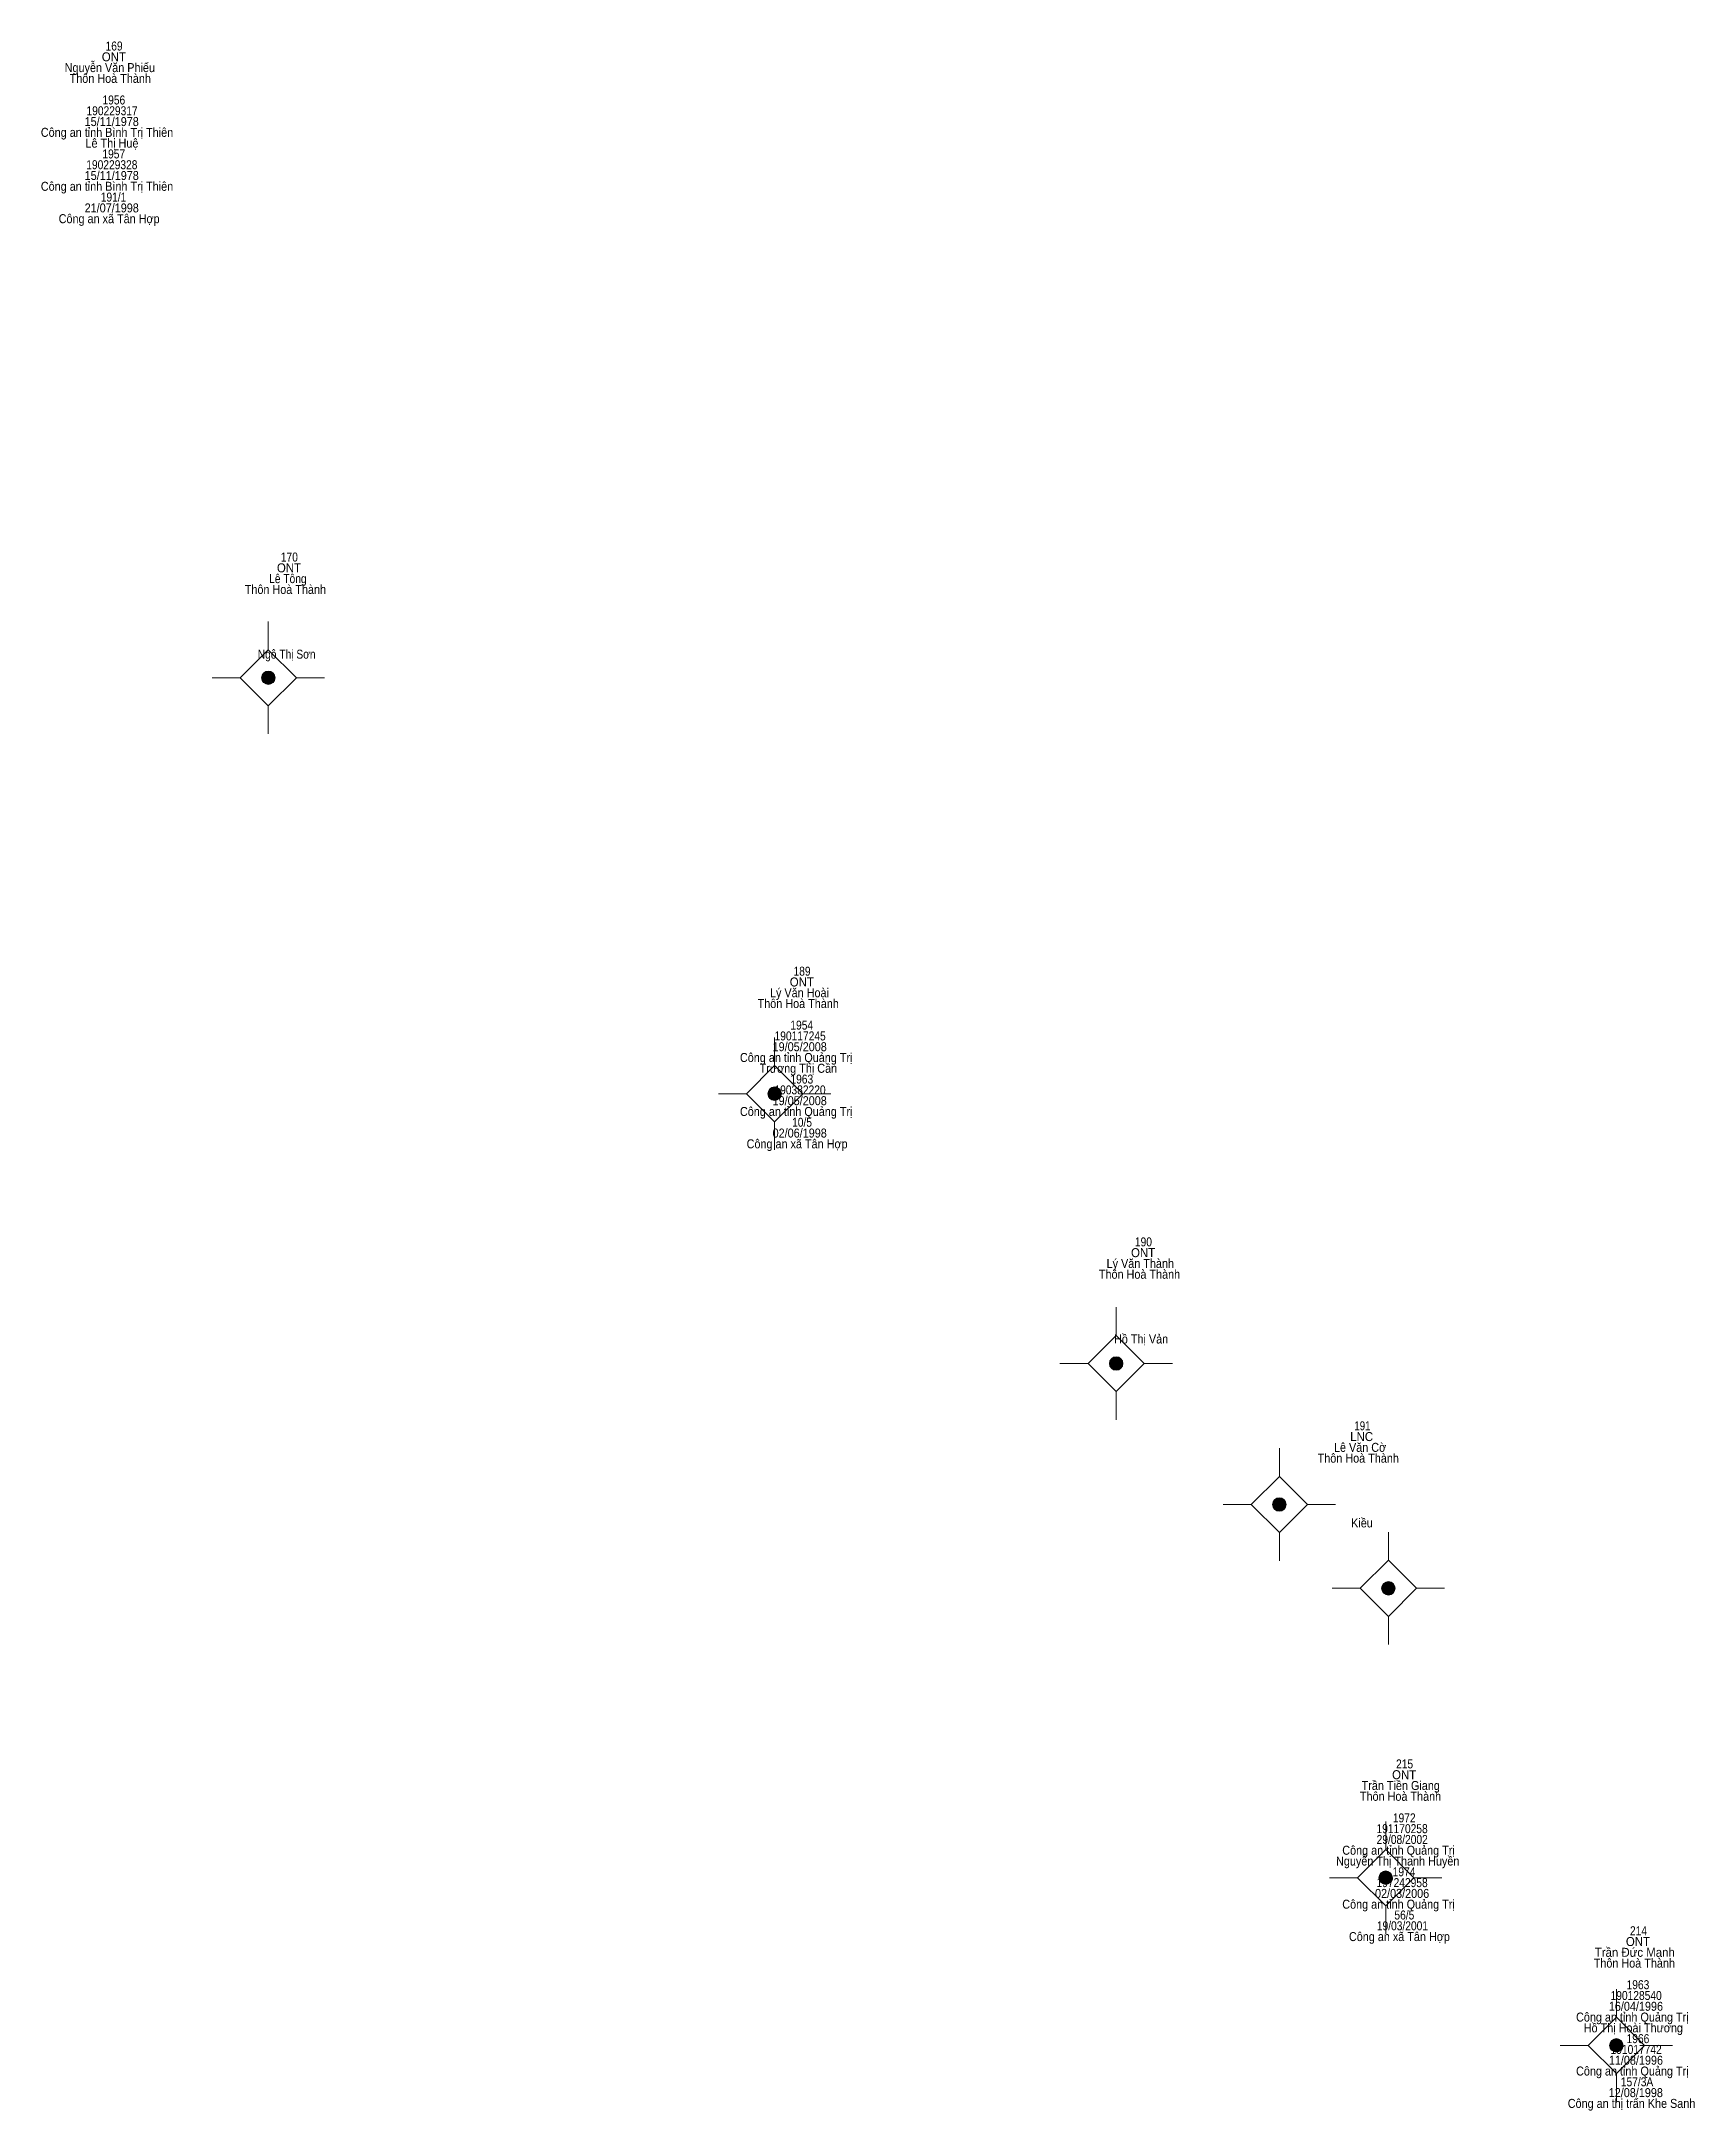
# Model space of a CAD drawing. Header units: metres. Extents: x 548452 to 551009, y 1840956 to 1844548.
# Drawn here: x 550397.1 to 550470.6, y 1841431.6 to 1841523.6 of the extents above; entities that cross this region are included whole.
import ezdxf
from ezdxf.enums import TextEntityAlignment as Align

# ---------------------------------------------------------------- set-up
doc = ezdxf.new("R2010")
doc.units = ezdxf.units.M
doc.header["$LTSCALE"] = 0.16
doc.layers.add('11', color=7, linetype='Continuous', lineweight=13)
doc.layers.add('15', color=7, linetype='Continuous')

msp = doc.modelspace()

# ---------------------------------------------------------------- texts
at = {"layer": '15'}
for s, width, p in [('ONT', 0.95, (550400.29, 1841522.71)), ('169', 0.85, (550400.3, 1841523.19)), ('Nguyễn Văn Phiếu', 0.9, (550400.11, 1841522.23)), ('Thôn Hoà Thành', 0.9, (550400.13, 1841521.75)), ('1956', 0.85, (550400.29, 1841520.79)), ('15/11/1978', 0.9, (550400.195, 1841519.83)), ('190229317', 0.85, (550400.21, 1841520.31)), ('Công an tỉnh Bình Trị Thiên', 0.9, (550399.985, 1841519.35)), ('Lê Thị Huệ', 0.9, (550400.205, 1841518.87)), ('190229328', 0.85, (550400.2, 1841517.91)), ('1957', 0.85, (550400.285, 1841518.39)), ('Công an tỉnh Bình Trị Thiên', 0.9, (550399.985, 1841516.95)), ('15/11/1978', 0.9, (550400.195, 1841517.43)), ('191/1', 0.85, (550400.275, 1841516.47)), ('Công an xã Tân Hợp', 0.9, (550400.08, 1841515.51)), ('21/07/1998', 0.9, (550400.195, 1841515.99)), ('170', 0.85, (550408.095, 1841500.46)), ('Lê Tông', 0.85, (550408.03, 1841499.5)), ('ONT', 0.95, (550408.08, 1841499.98)), ('Thôn Hoà Thành', 0.9, (550407.92, 1841499.02)), ('Ngô Thị Sơn', 0.85, (550407.975, 1841496.14)), ('189', 0.85, (550430.9, 1841482.04)), ('Lý Văn Hoài', 0.9, (550430.785, 1841481.08)), ('ONT', 0.95, (550430.89, 1841481.56)), ('Thôn Hoà Thành', 0.9, (550430.73, 1841480.6)), ('1954', 0.85, (550430.885, 1841479.64)), ('19/05/2008', 0.9, (550430.795, 1841478.68)), ('190117245', 0.85, (550430.815, 1841479.16)), ('Công an tỉnh Quảng Trị', 0.9, (550430.64, 1841478.2)), ('Trương Thị Cần', 0.9, (550430.735, 1841477.72)), ('190382220', 0.85, (550430.81, 1841476.76)), ('1963', 0.85, (550430.89, 1841477.24)), ('Công an tỉnh Quảng Trị', 0.9, (550430.64, 1841475.8)), ('19/05/2008', 0.9, (550430.795, 1841476.28)), ('02/06/1998', 0.9, (550430.795, 1841474.84)), ('10/5', 0.85, (550430.9, 1841475.32)), ('Công an xã Tân Hợp', 0.9, (550430.68, 1841474.36)), ('ONT', 0.95, (550446.07, 1841469.52)), ('190', 0.85, (550446.085, 1841470)), ('Thôn Hoà Thành', 0.9, (550445.91, 1841468.56)), ('Lý Văn Thành', 0.9, (550445.945, 1841469.04)), ('Hồ Thị Vản', 0.9, (550445.98, 1841465.68)), ('191', 0.8, (550455.825, 1841461.82)), ('Lê Văn Cờ', 0.9, (550455.72, 1841460.86)), ('LNC', 0.95, (550455.79, 1841461.34)), ('Thôn Hoà Thành', 0.9, (550455.64, 1841460.38)), ('Kiều', 0.9, (550455.805, 1841457.5)), ('ONT', 0.95, (550457.68, 1841446.3)), ('215', 0.85, (550457.7, 1841446.78)), ('Thôn Hoà Thành', 0.9, (550457.52, 1841445.34)), ('Trần Tiền Giang', 0.9, (550457.53, 1841445.82)), ('1972', 0.85, (550457.685, 1841444.38)), ('29/08/2002', 0.85, (550457.595, 1841443.42)), ('191170258', 0.85, (550457.59, 1841443.9)), ('Nguyễn Thị Thanh Huyền', 0.9, (550457.395, 1841442.46)), ('Công an tỉnh Quảng Trị', 0.9, (550457.43, 1841442.94)), ('197242958', 0.85, (550457.59, 1841441.5)), ('1974', 0.85, (550457.675, 1841441.98)), ('Công an tỉnh Quảng Trị', 0.9, (550457.43, 1841440.54)), ('02/03/2006', 0.9, (550457.59, 1841441.02)), ('56/5', 0.85, (550457.69, 1841440.06)), ('Công an xã Tân Hợp', 0.9, (550457.47, 1841439.1)), ('19/03/2001', 0.85, (550457.605, 1841439.58)), ('ONT', 0.95, (550468.08, 1841438.88)), ('214', 0.85, (550468.105, 1841439.36)), ('Thôn Hoà Thành', 0.9, (550467.92, 1841437.92)), ('Trần Đức Mạnh', 0.95, (550467.94, 1841438.4)), ('1963', 0.85, (550468.08, 1841436.96)), ('16/04/1996', 0.9, (550467.99, 1841436)), ('190128540', 0.85, (550468, 1841436.48)), ('Công an tỉnh Quảng Trị', 0.9, (550467.83, 1841435.52)), ('Hồ Thị Hoài Thương', 0.9, (550467.875, 1841435.04)), ('1966', 0.85, (550468.08, 1841434.56)), ('11/08/1996', 0.9, (550467.99, 1841433.6)), ('191017742', 0.85, (550468, 1841434.08)), ('Công an tỉnh Quảng Trị', 0.9, (550467.83, 1841433.12)), ('157/3A', 0.85, (550468.04, 1841432.64)), ('Công an thị trấn Khe Sanh', 0.9, (550467.795, 1841431.68)), ('12/08/1998', 0.9, (550467.985, 1841432.16))]:
    msp.add_text(s, height=0.4, dxfattribs=dict(at, width=width)).set_placement(p, align=Align.CENTER)

# ---------------------------------------------------------------- hatches: boundary and pattern name
at = {"layer": '11'}
for points in [[(550407.4595, 1841495.29, 1), (550406.8595, 1841495.29, 1)], [(550429.9795, 1841476.79, 1), (550429.3795, 1841476.79, 1)], [(550445.1695, 1841464.79, 1), (550444.5695, 1841464.79, 1)], [(550452.4295, 1841458.52, 1), (550451.8295, 1841458.52, 1)], [(550457.2795, 1841454.79, 1), (550456.6795, 1841454.79, 1)], [(550457.1595, 1841441.92, 1), (550456.5595, 1841441.92, 1)], [(550467.4195, 1841434.46, 1), (550466.8195, 1841434.46, 1)]]:
    msp.add_hatch(color=256, dxfattribs=at).paths.add_polyline_path(points)

# ---------------------------------------------------------------- linework, layer by layer
for p, q in [((550407.16, 1841497.79), (550407.16, 1841496.54)), ((550405.91, 1841495.29), (550404.66, 1841495.29)), ((550409.66, 1841495.29), (550408.41, 1841495.29)), ((550407.16, 1841494.04), (550407.16, 1841492.79)), ((550429.68, 1841479.29), (550429.68, 1841478.04)), ((550428.43, 1841476.79), (550427.18, 1841476.79)), ((550432.18, 1841476.79), (550430.93, 1841476.79)), ((550429.68, 1841475.54), (550429.68, 1841474.29)), ((550444.87, 1841467.29), (550444.87, 1841466.04)), ((550443.62, 1841464.79), (550442.37, 1841464.79)), ((550447.37, 1841464.79), (550446.12, 1841464.79)), ((550444.87, 1841463.54), (550444.87, 1841462.29)), ((550452.13, 1841461.02), (550452.13, 1841459.77)), ((550450.88, 1841458.52), (550449.63, 1841458.52)), ((550454.63, 1841458.52), (550453.38, 1841458.52)), ((550452.13, 1841457.27), (550452.13, 1841456.02)), ((550456.98, 1841457.29), (550456.98, 1841456.04)), ((550455.73, 1841454.79), (550454.48, 1841454.79)), ((550459.48, 1841454.79), (550458.23, 1841454.79)), ((550456.98, 1841453.54), (550456.98, 1841452.29)), ((550456.86, 1841444.42), (550456.86, 1841443.17)), ((550455.61, 1841441.92), (550454.36, 1841441.92)), ((550459.36, 1841441.92), (550458.11, 1841441.92)), ((550456.86, 1841440.67), (550456.86, 1841439.42)), ((550467.12, 1841436.96), (550467.12, 1841435.71)), ((550465.87, 1841434.46), (550464.62, 1841434.46)), ((550469.62, 1841434.46), (550468.37, 1841434.46)), ((550467.12, 1841433.21), (550467.12, 1841431.96))]:
    msp.add_line(p, q, dxfattribs=at)
for points in [[(550407.16, 1841496.54), (550405.91, 1841495.29), (550407.16, 1841494.04), (550408.41, 1841495.29)], [(550429.68, 1841478.04), (550428.43, 1841476.79), (550429.68, 1841475.54), (550430.93, 1841476.79)], [(550444.87, 1841466.04), (550443.62, 1841464.79), (550444.87, 1841463.54), (550446.12, 1841464.79)], [(550452.13, 1841459.77), (550450.88, 1841458.52), (550452.13, 1841457.27), (550453.38, 1841458.52)], [(550456.98, 1841456.04), (550455.73, 1841454.79), (550456.98, 1841453.54), (550458.23, 1841454.79)], [(550456.86, 1841443.17), (550455.61, 1841441.92), (550456.86, 1841440.67), (550458.11, 1841441.92)], [(550467.12, 1841435.71), (550465.87, 1841434.46), (550467.12, 1841433.21), (550468.37, 1841434.46)]]:
    msp.add_lwpolyline(points, close=True, dxfattribs=at)
for centre in [(550407.1595, 1841495.29), (550429.6795, 1841476.79), (550444.8695, 1841464.79), (550452.1295, 1841458.52), (550456.9795, 1841454.79), (550456.8595, 1841441.92), (550467.1195, 1841434.46)]:
    msp.add_circle(centre, 0.3, dxfattribs=at)

msp.set_redraw_order([(e.dxf.handle, doc.entitydb.next_handle()) for e in msp.query("TEXT MTEXT ATTDEF DIMENSION ARC_DIMENSION")])  # texts and dimensions are drawn at this point

doc.saveas('drawing.dxf')
